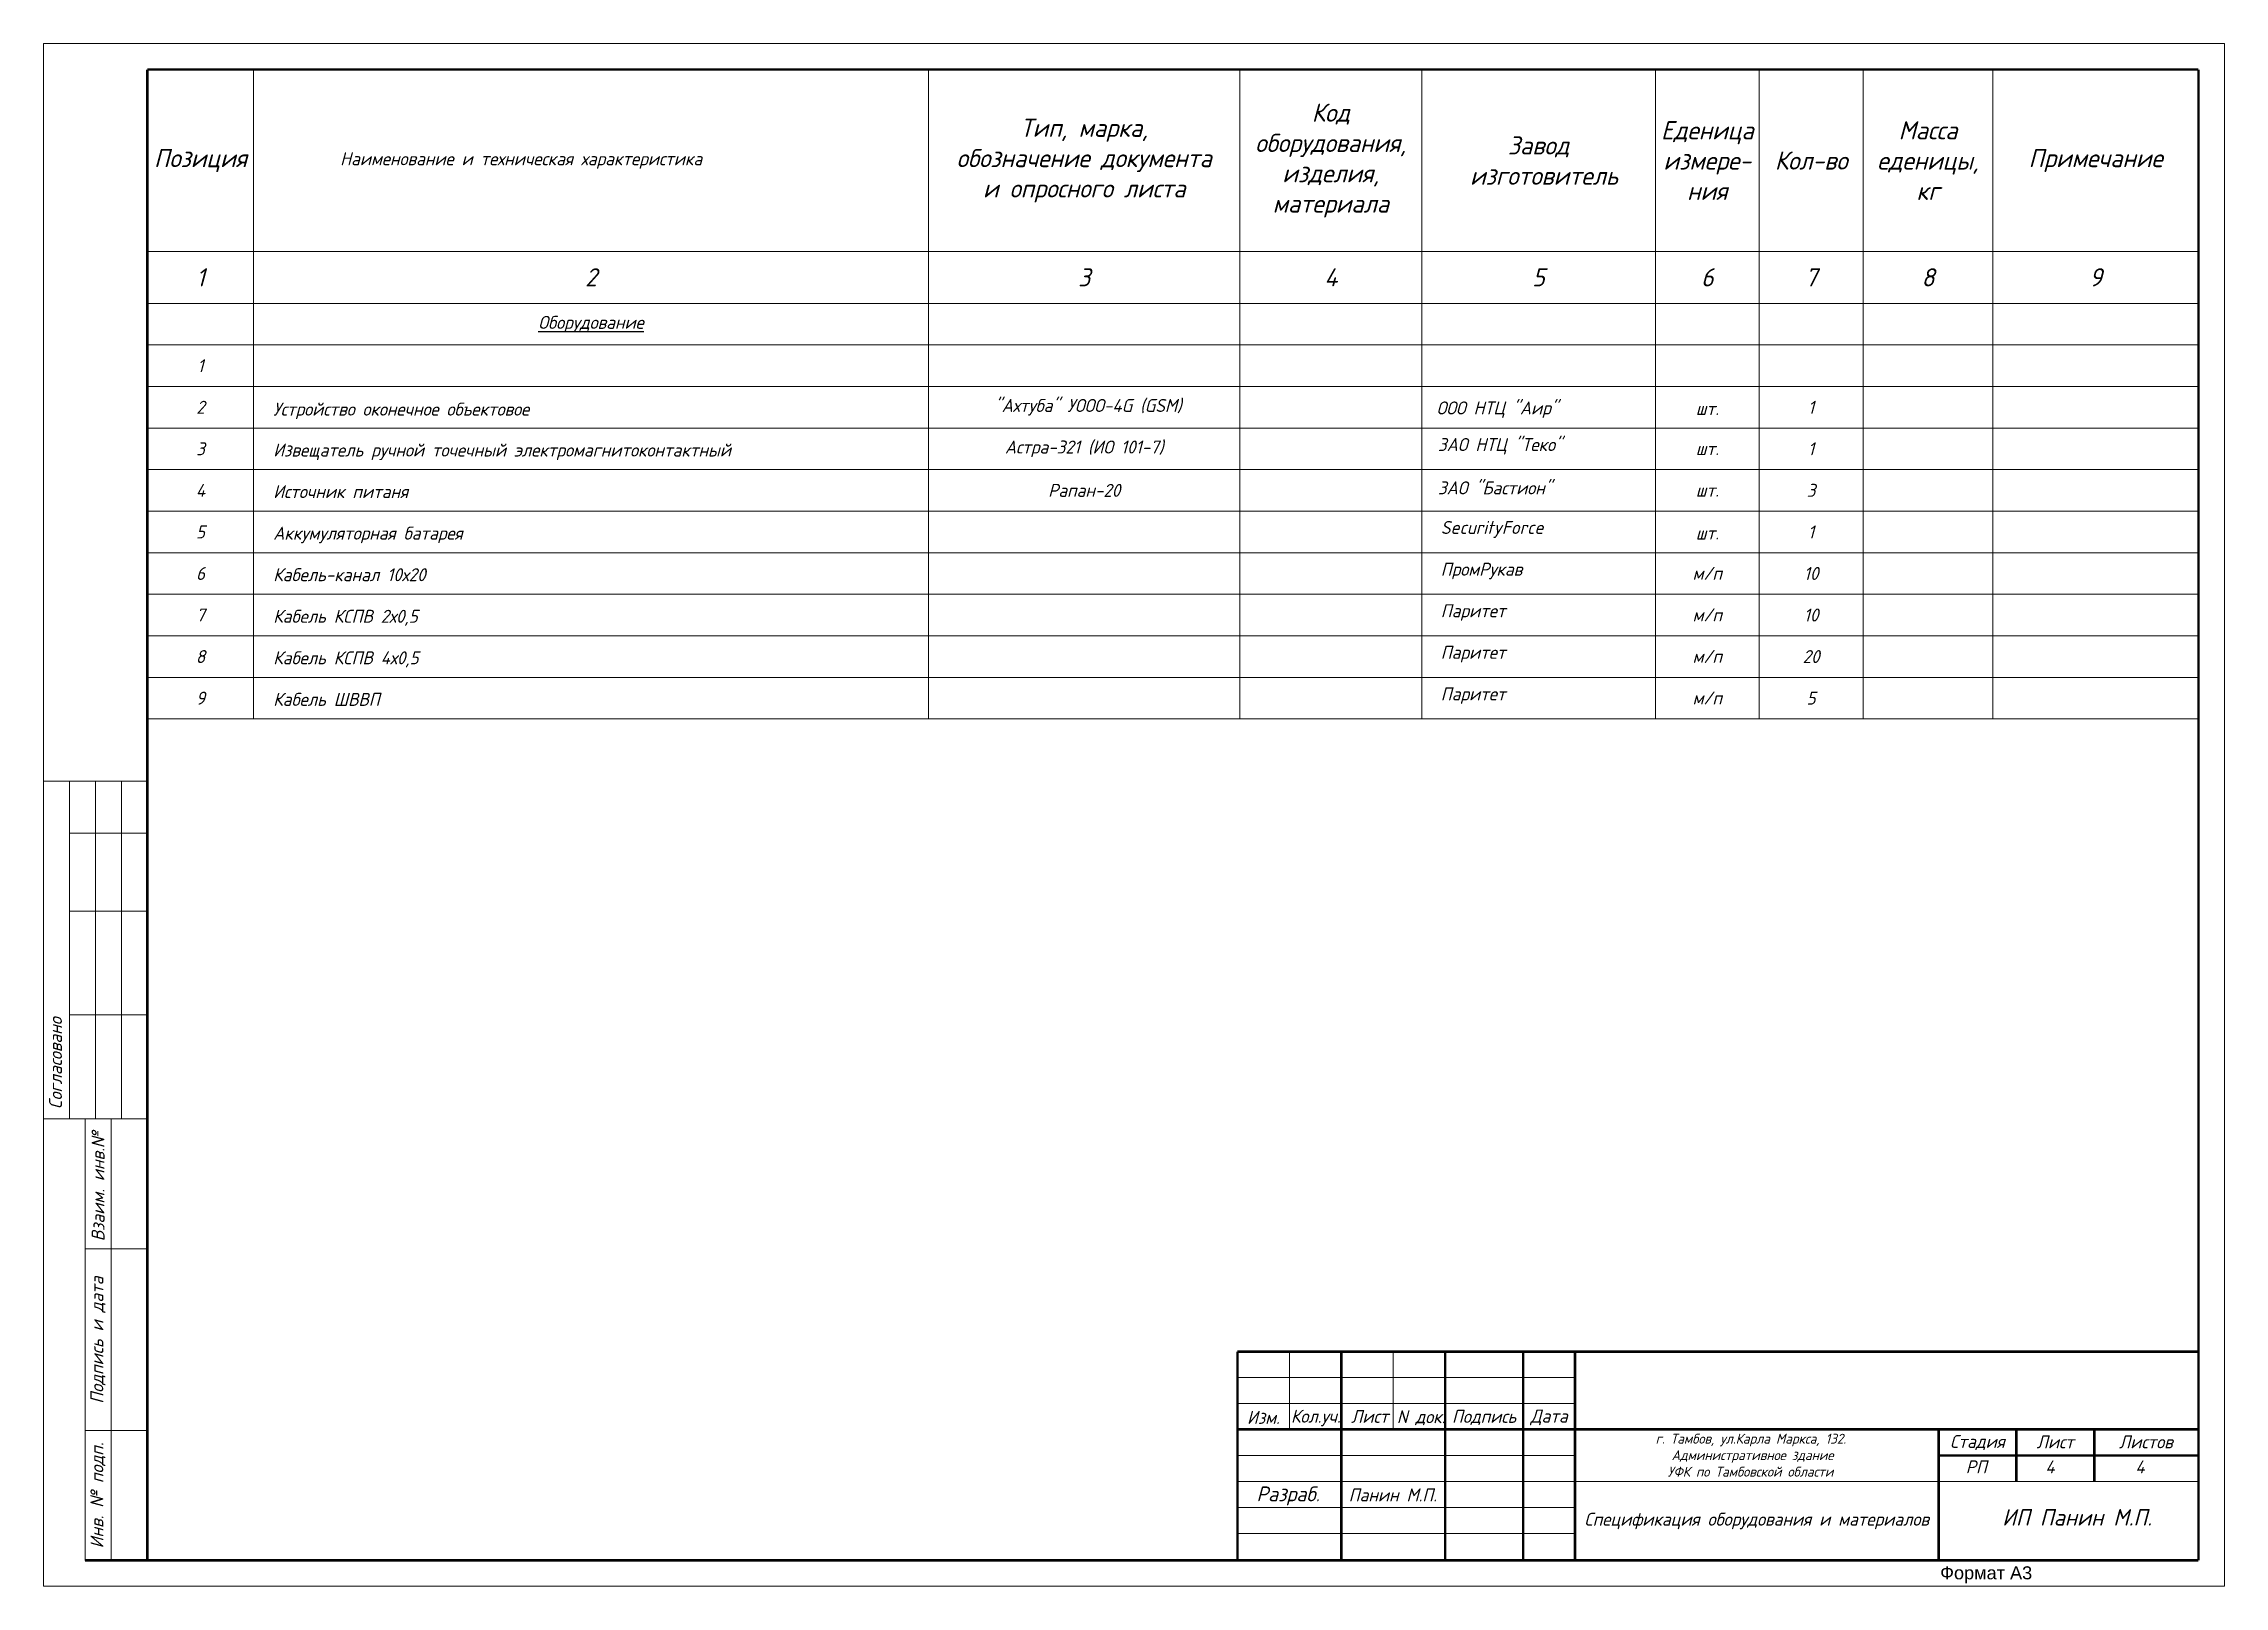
# Model space of a CAD drawing. Header units: inches. Extents: x 859 to 3771, y 393 to 1745.
# Drawn here: x 3638.8 to 3771.1, y 1253.9 to 1347.5 of the extents above; entities that cross this region are included whole.
import ezdxf

# ---------------------------------------------------------------- set-up
doc = ezdxf.new("R2010")
doc.units = ezdxf.units.IN
doc.header["$MEASUREMENT"] = 0
doc.linetypes.add('НЕВИДИМАЯ', pattern=[9.525, 6.35, -3.175])
doc.layers.add('DESC', color=7, linetype='Continuous')
doc.styles.get("Standard").update_dxf_attribs({"font": 'GOST_Common Italic_0.ttf'})

msp = doc.modelspace()

# ---------------------------------------------------------------- texts
at = {"layer": 'DESC', "color": 7}
for s, height, p in [('Устройство оконечное объектовое', 0.7875, (3652.73, 1324.9)), ('Извещатель ручной точечный электромагнитоконтактный', 0.7875, (3652.73, 1322.42)), ('Источник питаня ', 0.7875, (3652.73, 1319.9)), ('Аккумуляторная батарея', 0.7875, (3652.73, 1317.38)), ('Кабель-канал 10х20', 0.7875, (3652.73, 1314.86)), ('Кабель КСПВ 2х0,5', 0.7875, (3652.73, 1312.34)), ('Кабель КСПВ 4х0,5', 0.7875, (3652.73, 1309.82)), ('Кабель ШВВП', 0.7875, (3652.73, 1307.3)), ('Кол.уч.', 0.787, (3714.47, 1263.83)), ('Лист', 0.787, (3718.12, 1263.82)), ('N док.', 0.787, (3720.9, 1263.8)), ('РП', 0.787, (3755.41, 1260.76)), ('4', 0.787, (3760.24, 1260.76)), ('4', 0.787, (3765.7, 1260.76))]:
    msp.add_text(s, height=height, dxfattribs=at).set_placement(p)
at = {"layer": 'DESC'}
for s, insert, char_height, width, attachment_point in [('Тип, марка, \\Pобозначение документа \\Pи опросного листа', (3701.93, 1340.37), 1.1025, 18.9, 5), ('Код оборудования, изделия, материала', (3716.89, 1340.37), 1.1025, 11.025, 5), ('Завод\\P изготовитель', (3729.49, 1340.37), 1.1025, 14.175, 5), ('Еденица измере-\\Pния', (3739.73, 1340.37), 1.1025, 6.3, 5), ('Масса еденицы, \\Pкг', (3753.12, 1340.37), 1.1025, 7.875, 5), ('Позиция', (3648.32, 1340.37), 1.103, 6.4299, 5), ('           Наименование и техническая характеристика', (3651.53, 1340.37), 0.7875, 40.95, 4), ('Кол-во', (3746.03, 1340.37), 1.103, 6.3, 5), ('Примечание', (3763.29, 1340.37), 1.103, 12.4701, 5), ('1', (3648.32, 1333.29), 1.1, 6.4299, 5), ('2', (3672.01, 1333.29), 1.1, 40.95, 5), ('3', (3701.93, 1333.29), 1.1, 18.9, 5), ('4', (3716.89, 1333.29), 1.1, 11.025, 5), ('5', (3729.49, 1333.29), 1.1, 14.175, 5), ('6', (3739.73, 1333.29), 1.1, 6.3, 5), ('7', (3746.03, 1333.29), 1.1, 6.3, 5), ('8', (3753.12, 1333.29), 1.1, 7.875, 5), ('9', (3763.29, 1333.29), 1.1, 12.4701, 5), ('{\\LОборудование}', (3672.01, 1330.45), 0.7875, 40.95, 5), ('1', (3648.32, 1327.93), 0.787, 6.4299, 5), ('2', (3648.32, 1325.41), 0.787, 6.4299, 5), (' "Ахтуба" УООО-4G (GSM)', (3701.93, 1325.41), 0.7875, 18.9, 5), ('1', (3746.03, 1325.41), 0.787, 6.3, 5), ('шт.', (3739.73, 1325.33), 0.787, 6.3, 5), ('3', (3648.32, 1322.89), 0.787, 6.4299, 5), ('Астра-321 (ИО 101-7)', (3701.93, 1322.89), 0.7875, 18.9, 5), ('шт.', (3739.73, 1322.9), 0.787, 6.3, 5), ('1', (3746.03, 1322.89), 0.787, 6.3, 5), ('4', (3648.32, 1320.37), 0.787, 6.4299, 5), ('Рапан-20', (3701.93, 1320.37), 0.787, 18.9, 5), ('шт.', (3739.73, 1320.38), 0.787, 6.3, 5), ('3', (3746.03, 1320.37), 0.787, 6.3, 5), ('5', (3648.32, 1317.85), 0.787, 6.4299, 5), ('шт.', (3739.73, 1317.78), 0.787, 6.3, 5), ('1', (3746.03, 1317.85), 0.787, 6.3, 5), ('6', (3648.32, 1315.33), 0.787, 6.4299, 5), ('м/п', (3739.73, 1315.34), 0.787, 6.3, 5), ('10', (3746.03, 1315.33), 0.787, 6.3, 5), ('7', (3648.32, 1312.81), 0.787, 6.4299, 5), ('м/п', (3739.73, 1312.82), 0.787, 6.3, 5), ('10', (3746.03, 1312.81), 0.787, 6.3, 5), ('8', (3648.32, 1310.29), 0.787, 6.4299, 5), ('м/п', (3739.73, 1310.3), 0.787, 6.3, 5), ('20', (3746.03, 1310.29), 0.787, 6.3, 5), ('9', (3648.32, 1307.77), 0.787, 6.4299, 5), ('м/п', (3739.73, 1307.78), 0.787, 6.3, 5), ('5', (3746.03, 1307.77), 0.787, 6.3, 5), ('Изм.', (3712.8, 1264.15), 0.787, 3.15, 5), ('Подпись', (3726.19, 1264.15), 0.787, 4.725, 5), ('Дата', (3730.13, 1264.15), 0.787, 3.15, 5), ('Спецификация оборудования и материалов', (3742.73, 1257.87), 0.7875, 22.05, 5)]:
    msp.add_mtext(s, dxfattribs=dict(at, insert=insert, char_height=char_height, width=width, attachment_point=attachment_point))
at = {"layer": 'DESC', "lineweight": 15}
for s, insert, char_height, width, attachment_point in [('ООО НТЦ "Аир"', (3723.31, 1325.26), 0.7875, 14.175, 4), ('ЗАО НТЦ "Теко"', (3723.39, 1323.04), 0.7875, 14.175, 4), ('ЗАО "Бастион"', (3723.39, 1320.52), 0.7875, 14.175, 4), ('SecurityForce', (3723.56, 1318), 0.7875, 14.175, 4), ('ПромРукав', (3723.56, 1315.48), 0.787, 14.175, 4), ('Паритет', (3723.56, 1312.96), 0.787, 14.175, 4), ('Паритет', (3723.56, 1310.44), 0.787, 14.175, 4), ('Паритет', (3723.56, 1307.92), 0.787, 14.175, 4), ('Панин М.П.', (3720.65, 1259.45), 0.787, 6.3, 5)]:
    msp.add_mtext(s, dxfattribs=dict(at, insert=insert, char_height=char_height, width=width, attachment_point=attachment_point))
at = {"layer": 'DESC', "char_height": 0.7875, "attachment_point": 1, "rotation": 90}
for s, insert, width in [('Cогласовано', (3639.13, 1282.83), 9.4622), ('Взаим. инв.№', (3641.71, 1274.83), 14.4387), ('Подпись и дата', (3641.64, 1264.98), 11.3549), ('Инв. № подп.', (3641.64, 1256.21), 13.2391)]:
    msp.add_mtext(s, dxfattribs=dict(at, insert=insert, width=width))
at = {"layer": 'DESC', "color": 0, "lineweight": 15, "insert": (3713.06, 1263.16), "char_height": 0.6, "attachment_point": 1}
msp.add_mtext_dynamic_manual_height_columns('\\pi23.53685;г. Тамбов, ул.Карла Маркса, 132.\\P\\pi24.5048;Административное здание \\P\\pi24.27003;УФК по Тамбовской области', width=59.1919, gutter_width=1, heights=[0], dxfattribs=at)
at = {"layer": 'DESC', "color": 0, "char_height": 0.787, "attachment_point": 5}
for s, insert, width in [('Стадия', (3756.12, 1262.63), 4.725), ('Лист', (3760.84, 1262.67), 5.67), ('Листов', (3766.34, 1262.67), 5.3325)]:
    msp.add_mtext(s, dxfattribs=dict(at, insert=insert, width=width))
at = {"layer": 'DESC', "color": 0, "lineweight": 15, "insert": (3714.3, 1259.39), "char_height": 0.9, "width": 7.0924, "attachment_point": 5}
msp.add_mtext('Разраб.', dxfattribs=at)
at = {"layer": 'DESC', "lineweight": 15, "insert": (3752.81, 1258.59), "char_height": 1, "attachment_point": 1}
msp.add_mtext_dynamic_manual_height_columns('\\pi4.80835;ИП Панин М.П.', width=17.9743, gutter_width=1, heights=[1.74], dxfattribs=at)
at = {"layer": 'DESC', "linetype": 'НЕВИДИМАЯ', "insert": (3753.86, 1255.12), "char_height": 0.7875, "width": 9.1777, "attachment_point": 1}
msp.add_mtext('{\\fArial|b0|i0|c204|p34;Формат А3}', dxfattribs=at)

# ---------------------------------------------------------------- linework, layer by layer
at = {"layer": 'DESC', "color": 7, "lineweight": 15}
for p, q in [((3638.8, 1253.91), (3638.8, 1347.46)), ((3638.8, 1347.46), (3771.1, 1347.46)), ((3771.1, 1347.46), (3771.1, 1253.91)), ((3651.53, 1345.89), (3651.53, 1306.51)), ((3692.48, 1345.89), (3692.48, 1306.51)), ((3711.38, 1345.89), (3711.38, 1306.51)), ((3722.41, 1345.89), (3722.41, 1306.51)), ((3736.58, 1345.89), (3736.58, 1306.51)), ((3742.88, 1345.89), (3742.88, 1306.51)), ((3749.18, 1345.89), (3749.18, 1306.51)), ((3757.06, 1345.89), (3757.06, 1306.51)), ((3645.1, 1334.86), (3769.53, 1334.86)), ((3645.1, 1331.71), (3769.53, 1331.71)), ((3645.1, 1329.19), (3769.53, 1329.19)), ((3645.1, 1326.67), (3769.53, 1326.67)), ((3645.1, 1324.15), (3769.53, 1324.15)), ((3645.1, 1321.63), (3769.53, 1321.63)), ((3645.1, 1319.11), (3769.53, 1319.11)), ((3645.1, 1316.59), (3769.53, 1316.59)), ((3645.1, 1314.07), (3769.53, 1314.07)), ((3645.1, 1311.55), (3769.53, 1311.55)), ((3645.1, 1309.03), (3769.53, 1309.03)), ((3645.1, 1306.51), (3769.53, 1306.51)), ((3714.38, 1268.14), (3714.38, 1263.42)), ((3720.68, 1268.14), (3720.68, 1263.42)), ((3711.23, 1266.57), (3731.71, 1266.57)), ((3711.23, 1264.99), (3731.71, 1264.99)), ((3711.23, 1261.84), (3731.71, 1261.84)), ((3711.23, 1260.27), (3731.71, 1260.27)), ((3731.71, 1260.27), (3769.51, 1260.27)), ((3711.23, 1258.69), (3731.71, 1258.69)), ((3711.23, 1257.12), (3731.71, 1257.12)), ((3771.1, 1253.91), (3638.8, 1253.91))]:
    msp.add_line(p, q, dxfattribs=at)
at = {"layer": 'DESC', "lineweight": 15}
for p, q in [((3645.1, 1302.73), (3638.8, 1302.73)), ((3640.38, 1302.73), (3640.38, 1282.26)), ((3641.95, 1302.73), (3641.95, 1282.26)), ((3643.53, 1302.73), (3643.53, 1282.26)), ((3645.1, 1299.58), (3640.38, 1299.58)), ((3645.1, 1294.86), (3640.38, 1294.86)), ((3645.1, 1288.56), (3640.38, 1288.56)), ((3645.1, 1282.26), (3638.8, 1282.26)), ((3641.32, 1282.26), (3641.32, 1255.48)), ((3641.32, 1282.26), (3645.1, 1282.26)), ((3642.9, 1282.26), (3642.9, 1255.48)), ((3641.32, 1274.38), (3645.1, 1274.38)), ((3641.32, 1263.36), (3645.1, 1263.36))]:
    msp.add_line(p, q, dxfattribs=at)
at = {"layer": 'DESC', "color": 7, "lineweight": 15, "const_width": 0.158}
for points in [[(3645.1, 1345.89), (3645.1, 1255.48), (3769.53, 1255.48)], [(3769.53, 1345.89), (3645.1, 1345.89)], [(3769.53, 1255.48), (3769.53, 1345.89)], [(3711.23, 1268.14), (3711.23, 1255.54)], [(3711.23, 1268.14), (3769.51, 1268.14)], [(3717.53, 1268.14), (3717.53, 1255.48)], [(3723.83, 1268.14), (3723.83, 1255.54)], [(3728.56, 1268.14), (3728.56, 1255.54)], [(3731.71, 1268.14), (3731.71, 1255.54)], [(3711.23, 1263.42), (3769.51, 1263.42)], [(3753.76, 1255.48), (3753.76, 1263.42)], [(3758.48, 1260.27), (3758.48, 1263.42)], [(3763.21, 1260.27), (3763.21, 1263.42)], [(3753.76, 1261.84), (3769.51, 1261.84)]]:
    msp.add_lwpolyline(points, dxfattribs=at)
at = {"layer": 'DESC', "lineweight": 15, "const_width": 0.158}
msp.add_lwpolyline([(3641.32, 1255.48), (3645.1, 1255.48)], dxfattribs=at)

msp.set_redraw_order([(e.dxf.handle, doc.entitydb.next_handle()) for e in msp.query("TEXT MTEXT ATTDEF DIMENSION ARC_DIMENSION")])  # texts and dimensions are drawn at this point

doc.saveas('drawing.dxf')
